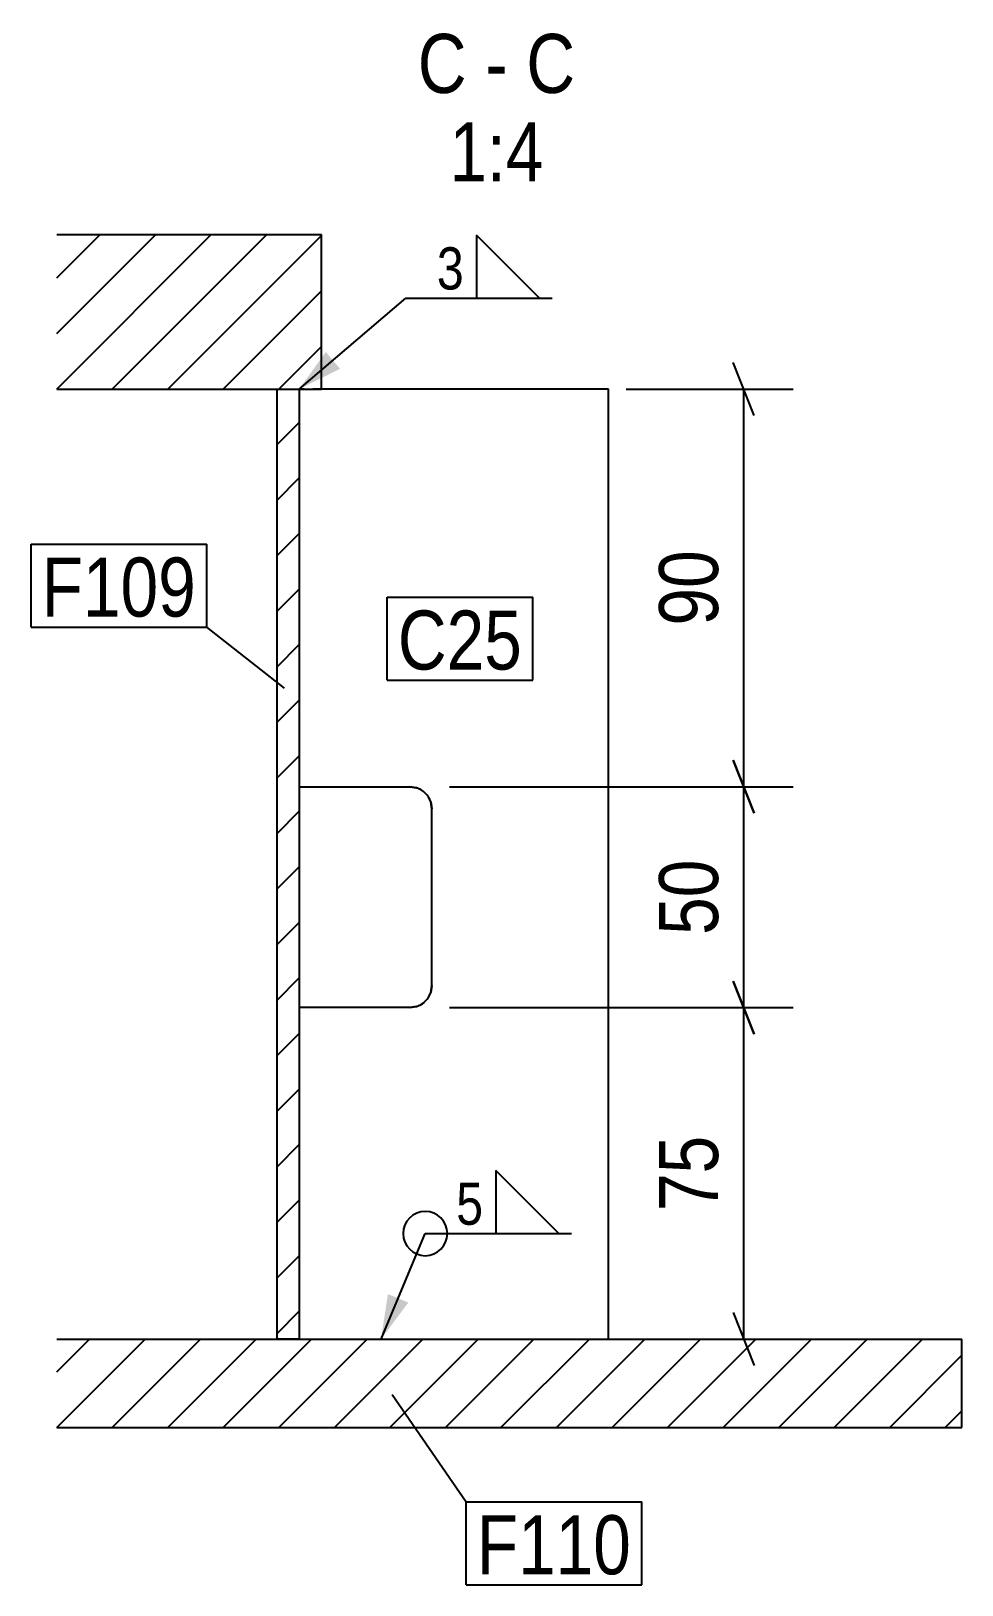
# Model space of a CAD drawing. Header units: millimetres. Extents: x 14 to 47470, y 10 to 2012.
# Drawn here: x 24049.4 to 24260.1, y 9.6 to 361.2 of the extents above; entities that cross this region are included whole.
import ezdxf

# ---------------------------------------------------------------- set-up
doc = ezdxf.new("R2010")
doc.units = ezdxf.units.MM
doc.linetypes.add('DXK_LINE_DOT2', pattern=[3.9198, 1.9599, -1.9599])
for name, color, linetype in [('MÅLSÆTNING', 7, 'Continuous'), ('STÅL', 7, 'Continuous'), ('TEKST', 7, 'Continuous')]:
    doc.layers.add(name, color=color, linetype=linetype)
doc.styles.add('Arial Narrow', font='ARIALN.TTF', dxfattribs={"height": 0.2})

msp = doc.modelspace()

# ---------------------------------------------------------------- hatches: boundary and pattern name
at = {"layer": 'STÅL', "linetype": 'Continuous'}
h = msp.add_hatch(dxfattribs=at)
h.set_pattern_fill('', scale=2.8, style=0, pattern_type=0)
h.set_pattern_definition([(45, (24055.2305, 280.245), (-6.2862, 6.2862), [])])
h.paths.add_polyline_path([(24055.23, 315.24), (24055.23, 280.24), (24115.14, 280.24), (24115.14, 315.24)])
h = msp.add_hatch(dxfattribs=at)
h.set_pattern_fill('', scale=2.8, style=0, pattern_type=0)
h.set_pattern_definition([(45, (24105.136, 280.245), (-6.28618, 6.28618), [])])
h.paths.add_polyline_path([(24110.14, 280.24), (24105.14, 280.24), (24105.14, 65.24), (24110.14, 65.24)])
h = msp.add_hatch(dxfattribs=at)
h.set_pattern_fill('', scale=2.8, style=0, pattern_type=0)
h.set_pattern_definition([(45, (24055.2305, 45.245), (-6.28618, 6.28618), [])])
h.paths.add_polyline_path([(24055.23, 65.24), (24055.23, 45.24), (24260.14, 45.24), (24260.14, 65.24)])
at = {"layer": 'TEKST', "linetype": 'Continuous'}
for points in [[(24119.37, 284.81), (24110.14, 280.24), (24116.14, 288.62)], [(24134.83, 73.5), (24128.65, 65.24), (24130.21, 75.43)]]:
    msp.add_hatch(color=3, dxfattribs=at).paths.add_polyline_path(points)

# ---------------------------------------------------------------- linework, layer by layer
at = {"layer": 'MÅLSÆTNING', "color": 7, "linetype": 'Continuous'}
for p, q in [((24213.14, 274.24), (24208.34, 286.24)), ((24184.14, 280.24), (24221.94, 280.24)), ((24210.74, 190.24), (24210.74, 280.24)), ((24213.14, 184.24), (24208.34, 196.24)), ((24208.34, 196.24), (24213.14, 184.24)), ((24144.14, 190.24), (24221.94, 190.24)), ((24144.14, 190.24), (24221.94, 190.24)), ((24210.74, 140.24), (24210.74, 190.24)), ((24208.34, 146.24), (24213.14, 134.24)), ((24213.14, 134.24), (24208.34, 146.24)), ((24144.14, 140.24), (24221.94, 140.24)), ((24144.14, 140.24), (24221.94, 140.24)), ((24210.74, 65.24), (24210.74, 140.24)), ((24208.34, 71.24), (24213.14, 59.24)), ((24184.14, 65.24), (24221.94, 65.24))]:
    msp.add_line(p, q, dxfattribs=at)
at = {"layer": 'STÅL', "color": 2, "linetype": 'Continuous'}
for p, q in [((24055.23, 315.24), (24115.14, 315.24)), ((24115.14, 315.24), (24115.14, 315.24)), ((24115.14, 280.24), (24115.14, 315.24)), ((24055.23, 280.24), (24115.14, 280.24)), ((24105.14, 280.24), (24105.14, 280.24)), ((24105.14, 280.24), (24110.14, 280.24)), ((24105.14, 65.24), (24105.14, 280.24)), ((24110.14, 280.24), (24110.14, 280.24)), ((24110.14, 280.24), (24110.14, 65.24)), ((24180.14, 280.24), (24115.14, 280.24)), ((24115.14, 280.24), (24115.14, 280.24)), ((24180.14, 65.24), (24180.14, 280.24)), ((24110.14, 190.24), (24135.14, 190.24)), ((24136.68, 190), (24135.14, 190.24)), ((24140.14, 185.24), (24139.89, 186.79)), ((24140.14, 145.24), (24140.14, 185.24)), ((24140.14, 185.24), (24140.14, 185.24)), ((24139.89, 143.7), (24140.14, 145.24)), ((24140.14, 145.24), (24140.14, 145.24)), ((24135.14, 140.24), (24110.14, 140.24)), ((24135.14, 140.24), (24136.68, 140.49)), ((24055.23, 65.24), (24260.14, 65.24)), ((24105.14, 65.24), (24105.14, 65.24)), ((24110.14, 65.24), (24105.14, 65.24)), ((24110.14, 65.24), (24110.14, 65.24)), ((24260.14, 65.24), (24260.14, 65.24)), ((24260.14, 45.24), (24260.14, 65.24)), ((24055.23, 45.24), (24260.14, 45.24)), ((24260.14, 45.24), (24260.14, 45.24))]:
    msp.add_line(p, q, dxfattribs=at)
at = {"layer": 'STÅL', "color": 7, "linetype": 'DXK_LINE_DOT2'}
for p, q in [((24115.14, 280.24), (24110.14, 280.24)), ((24110.14, 280.24), (24110.14, 190.24)), ((24180.14, 65.24), (24180.14, 280.24)), ((24110.14, 190.24), (24110.14, 190.24)), ((24110.14, 190.24), (24110.14, 190.24)), ((24135.14, 190.24), (24136.68, 190)), ((24139.89, 186.79), (24140.14, 185.24)), ((24140.14, 145.24), (24140.14, 185.24)), ((24140.14, 145.24), (24139.89, 143.7)), ((24110.14, 140.24), (24110.14, 65.24)), ((24110.14, 140.24), (24110.14, 140.24)), ((24110.14, 140.24), (24110.14, 140.24)), ((24136.68, 140.49), (24135.14, 140.24)), ((24110.14, 65.24), (24180.14, 65.24))]:
    msp.add_line(p, q, dxfattribs=at)
at = {"layer": 'STÅL', "color": 2, "linetype": 'Continuous'}
for centre, start, end in [((24135.14, 185.24), 18, 72), ((24135.14, 145.24), 288, 342)]:
    msp.add_arc(centre, 5, start, end, dxfattribs=at)
at = {"layer": 'STÅL', "color": 7, "linetype": 'DXK_LINE_DOT2'}
for centre, start, end in [((24135.14, 185.24), 18, 72), ((24135.14, 145.24), 288, 342)]:
    msp.add_arc(centre, 5, start, end, dxfattribs=at)
at = {"layer": 'TEKST', "color": 3, "linetype": 'Continuous'}
for p, q in [((24164.53, 300.77), (24150.24, 315.05)), ((24150.24, 315.05), (24150.24, 300.77)), ((24110.14, 280.24), (24134.29, 300.77)), ((24150.24, 300.77), (24164.53, 300.77)), ((24168.9, 89.11), (24154.62, 103.4)), ((24154.62, 103.4), (24154.62, 89.11)), ((24128.65, 65.24), (24138.67, 89.11)), ((24154.62, 89.11), (24168.9, 89.11))]:
    msp.add_line(p, q, dxfattribs=at)
at = {"layer": 'TEKST', "color": 7, "linetype": 'Continuous'}
for p, q in [((24049.43, 245.14), (24089.19, 245.14)), ((24049.43, 226.34), (24049.43, 245.14)), ((24089.19, 226.34), (24089.19, 245.14)), ((24130.05, 233.15), (24162.98, 233.15)), ((24130.05, 214.35), (24130.05, 233.15)), ((24162.98, 214.35), (24162.98, 233.15)), ((24049.43, 226.34), (24089.19, 226.34)), ((24106.77, 212.54), (24089.19, 226.34)), ((24130.05, 214.35), (24162.98, 214.35)), ((24131.16, 52.7), (24147.91, 28.4)), ((24147.91, 28.4), (24187.67, 28.4)), ((24147.91, 9.6), (24147.91, 28.4)), ((24187.67, 9.6), (24187.67, 28.4)), ((24147.91, 9.6), (24187.67, 9.6))]:
    msp.add_line(p, q, dxfattribs=at)
at = {"layer": 'TEKST', "color": 3, "linetype": 'Continuous'}
msp.add_arc((24138.67, 89.11), 5, 90, 270, dxfattribs=at)

# ---------------------------------------------------------------- wipeouts: each hides what was drawn before it
at = {"color": 0}
for points, layer in [([(24207.74, 246.58), (24188.14, 246.58), (24188.14, 223.91), (24207.74, 223.91)], 'MÅLSÆTNING'), ([(24207.74, 176.58), (24188.14, 176.58), (24188.14, 153.91), (24207.74, 153.91)], 'MÅLSÆTNING'), ([(24207.74, 114.08), (24188.14, 114.08), (24188.14, 91.41), (24207.74, 91.41)], 'MÅLSÆTNING'), ([(24148.18, 301.97), (24148.18, 313.57), (24140.49, 313.57), (24140.49, 301.97)], 'TEKST'), ([(24086.79, 228.74), (24086.79, 242.74), (24051.83, 242.74), (24051.83, 228.74)], 'TEKST'), ([(24160.58, 216.75), (24160.58, 230.75), (24132.45, 230.75), (24132.45, 216.75)], 'TEKST'), ([(24152.56, 90.31), (24152.56, 101.91), (24144.87, 101.91), (24144.87, 90.31)], 'TEKST'), ([(24185.27, 12), (24185.27, 26), (24150.31, 26), (24150.31, 12)], 'TEKST')]:
    msp.add_wipeout(points, dxfattribs=at).dxf.layer = layer
at = {"color": 0, "linetype": 'Continuous'}
for points in [[(24148.04, 347.24), (24148.04, 361.24), (24136.96, 361.24), (24136.96, 347.24)], [(24157.34, 347.24), (24157.34, 361.24), (24152.24, 361.24), (24152.24, 347.24)], [(24172.61, 347.24), (24172.61, 361.24), (24161.54, 361.24), (24161.54, 347.24)], [(24165.45, 327.24), (24165.45, 341.24), (24144.12, 341.24), (24144.12, 327.24)]]:
    msp.add_wipeout(points, dxfattribs=at).dxf.layer = 'TEKST'

# ---------------------------------------------------------------- next in the draw order: linework, layer by layer
at = {"layer": 'TEKST', "color": 3, "linetype": 'Continuous'}
for p, q in [((24134.29, 300.77), (24167.38, 300.77)), ((24138.67, 89.11), (24171.76, 89.11))]:
    msp.add_line(p, q, dxfattribs=at)
msp.add_arc((24138.67, 89.11), 5, 270, 90, dxfattribs=at)

# ---------------------------------------------------------------- next in the draw order: texts
at = {"layer": 'MÅLSÆTNING', "color": 3, "style": 'Arial Narrow'}
for s, p in [('90', (24204.94, 226.71)), ('50', (24204.94, 156.71)), ('75', (24204.94, 94.21))]:
    msp.add_text(s, height=13.362, rotation=90.0002, dxfattribs=at).set_placement(p)
at = {"layer": 'TEKST', "color": 3, "linetype": 'Continuous', "style": 'Arial Narrow'}
for s, height, p in [('C', 13.36, (24136.96, 347.24)), ('C', 13.36, (24161.54, 347.24)), ('-', 13.36, (24152.24, 347.24)), ('1:4', 13.362, (24144.12, 327.24))]:
    msp.add_text(s, height=height, dxfattribs=at).set_placement(p)
at = {"layer": 'TEKST', "color": 3, "style": 'Arial Narrow'}
for s, p in [('3', (24141.29, 302.77)), ('5', (24145.67, 91.11))]:
    msp.add_text(s, height=9.54, dxfattribs=at).set_placement(p)

# ---------------------------------------------------------------- next in the draw order: wipeouts: each hides what was drawn before it
at = {"color": 0}
for points in [[(24086.79, 228.74), (24086.79, 242.74), (24051.83, 242.74), (24051.83, 228.74)], [(24160.58, 216.75), (24160.58, 230.75), (24132.45, 230.75), (24132.45, 216.75)], [(24185.27, 12), (24185.27, 26), (24150.31, 26), (24150.31, 12)]]:
    msp.add_wipeout(points, dxfattribs=at).dxf.layer = 'TEKST'

# ---------------------------------------------------------------- next in the draw order: texts
at = {"layer": 'TEKST', "color": 3, "style": 'Arial Narrow'}
for s, p in [('F109', (24051.83, 228.74)), ('C25', (24132.45, 216.75)), ('F110', (24150.31, 12))]:
    msp.add_text(s, height=13.362, dxfattribs=at).set_placement(p)

doc.saveas('drawing.dxf')
